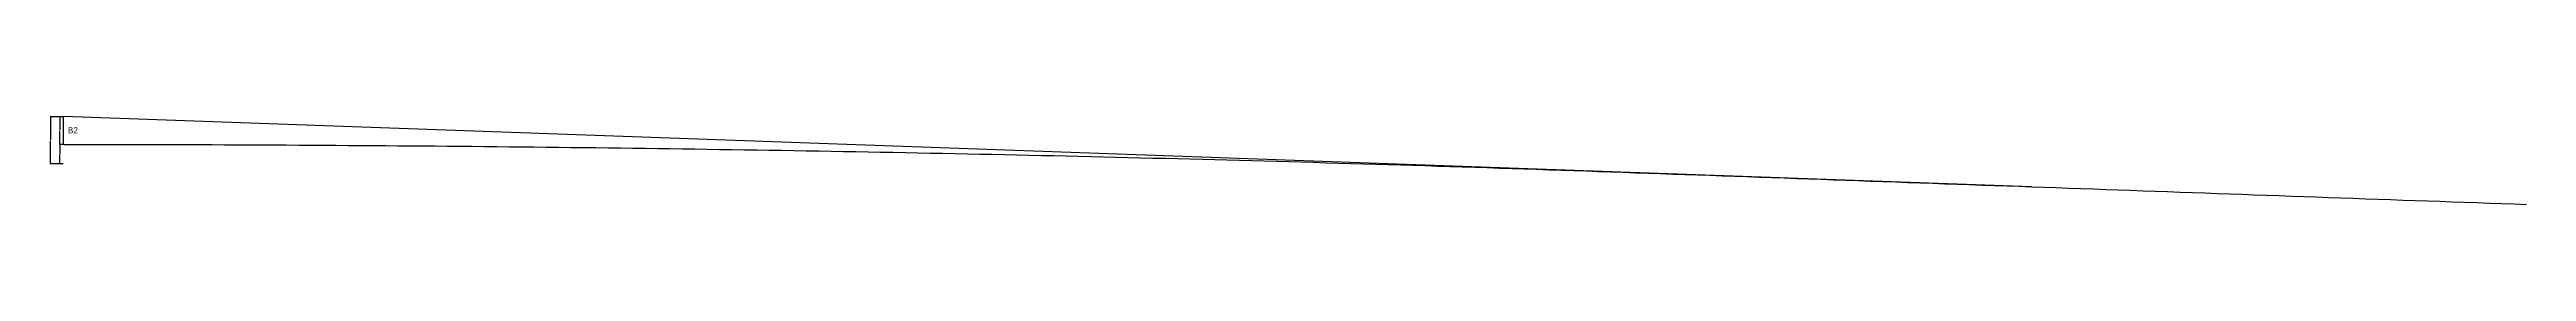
# Model space of a CAD drawing. Extents: x -6 to 1000, y -17 to 19.
import ezdxf

# ---------------------------------------------------------------- set-up
doc = ezdxf.new("R2010")
doc.units = 0
doc.header["$MEASUREMENT"] = 0
doc.layers.get('0').update_dxf_attribs({"linetype": 'CONTINUOUS'})
doc.layers.get('Defpoints').update_dxf_attribs({"linetype": 'CONTINUOUS'})
doc.layers.add('SLICE', color=7, linetype='CONTINUOUS')
doc.dimstyles.get("Standard").update_dxf_attribs({"dimtxt": 0.18, "dimasz": 0.18, "dimexe": 0.18, "dimexo": 0.0625, "dimgap": 0.09, "dimtad": 0, "dimtih": 1, "dimtoh": 1, "dimdec": 4, "dimzin": 0, "dimdsep": 46, "dimtxsty": 'Standard', "dimcen": 0.09, "dimadec": 0, "dimazin": 0, "dimtfac": 1, "dimtdec": 4, "dimtofl": 0, "dimtmove": 0, "dimatfit": 3, "dimfxl": 1, "dimtolj": 1, "dimtzin": 0, "dimarcsym": 0})

# ---------------------------------------------------------------- blocks, each defined once
blk = doc.blocks.new('*D0')
at = {"color": 0, "lineweight": -2, "transparency": 16777216}
for p, q in [((-0.1, 19.2), (-1.7, 19.2)), ((-1.5, 19.1), (-1.5, 13.8)), ((-1.5, 8.1), (-1.5, 13.4)), ((-0.1, 7.9), (-1.7, 7.9))]:
    blk.add_line(p, q, dxfattribs=at)
at = {"color": 0, "transparency": 16777216}
for points in [[(-1.6, 19.1), (-1.5, 19.1), (-1.5, 19.2)], [(-1.6, 8.1), (-1.5, 8.1), (-1.5, 7.9)]]:
    blk.add_solid(points, dxfattribs=at)
at = {"layer": 'Defpoints', "color": 0, "transparency": 16777216}
for p in [(-1.5, 19.2), (0, 19.2), (0, 7.9)]:
    blk.add_point(p, dxfattribs=at)
at = {"color": 0, "transparency": 16777216, "insert": (-1.5, 13.6), "char_height": 0.18, "attachment_point": 5}
blk.add_mtext('\\A1;11.3290', dxfattribs=at)
blk = doc.blocks.new('*D1')
at = {"color": 0, "lineweight": -2, "transparency": 16777216}
for p, q in [((-0.1, 19.2), (-5.4, 19.2)), ((-5.2, 19.1), (-5.2, 9.8)), ((-0.1, 0), (-5.4, 0)), ((-5.2, 0.2), (-5.2, 9.4))]:
    blk.add_line(p, q, dxfattribs=at)
at = {"color": 0, "transparency": 16777216}
for points in [[(-5.2, 19.1), (-5.2, 19.1), (-5.2, 19.2)], [(-5.2, 0.2), (-5.2, 0.2), (-5.2, 0)]]:
    blk.add_solid(points, dxfattribs=at)
at = {"layer": 'Defpoints', "color": 0, "transparency": 16777216}
for p in [(0, 19.2), (-5.2, 0), (0, 0)]:
    blk.add_point(p, dxfattribs=at)
at = {"color": 0, "transparency": 16777216, "insert": (-5.2, 9.6), "char_height": 0.18, "attachment_point": 5}
blk.add_mtext('\\A1;19.2490', dxfattribs=at)
blk = doc.blocks.new('*D2')
at = {"color": 0, "lineweight": -2, "transparency": 16777216}
for p, q in [((-0.1, 7.9), (-1.7, 7.9)), ((-0.1, 0), (-1.7, 0)), ((-1.5, 7.7), (-1.5, 4.1)), ((-1.5, 0.2), (-1.5, 3.8))]:
    blk.add_line(p, q, dxfattribs=at)
at = {"color": 0, "transparency": 16777216}
for points in [[(-1.5, 7.7), (-1.5, 7.7), (-1.5, 7.9)], [(-1.5, 0.2), (-1.5, 0.2), (-1.5, 0)]]:
    blk.add_solid(points, dxfattribs=at)
at = {"layer": 'Defpoints', "color": 0, "transparency": 16777216}
for p in [(-1.5, 0), (0, 7.9), (0, 0)]:
    blk.add_point(p, dxfattribs=at)
at = {"color": 0, "transparency": 16777216, "insert": (-1.5, 4), "char_height": 0.18, "attachment_point": 5}
blk.add_mtext('\\A1;7.9200', dxfattribs=at)

msp = doc.modelspace()

# ---------------------------------------------------------------- linework, layer by layer
at = {"layer": 'SLICE'}
for p, q in [((0, 7.92), (0.0016, 19.24905)), ((798.75441, -9.32574), (0.0016, 19.24905)), ((0, 7.92), (5.02513, 7.91929)), ((5.02513, 7.91929), (10.05025, 7.91716)), ((10.05025, 7.91716), (15.07538, 7.9136)), ((15.07538, 7.9136), (20.1005, 7.90862)), ((20.1005, 7.90862), (25.12562, 7.90221)), ((25.12562, 7.90221), (30.15074, 7.89439)), ((30.15074, 7.89439), (35.17586, 7.88513)), ((35.17586, 7.88513), (40.20097, 7.87446)), ((40.20097, 7.87446), (45.22608, 7.86236)), ((45.22608, 7.86236), (50.25119, 7.84883)), ((50.25119, 7.84883), (55.27629, 7.83388)), ((55.27629, 7.83388), (60.30139, 7.81751)), ((60.30139, 7.81751), (65.32649, 7.79971)), ((65.32649, 7.79971), (70.35157, 7.78048)), ((70.35157, 7.78048), (75.37666, 7.75983)), ((75.37666, 7.75983), (80.40173, 7.73775)), ((80.40173, 7.73775), (85.4268, 7.71424)), ((85.4268, 7.71424), (90.45187, 7.68931)), ((90.45187, 7.68931), (95.47692, 7.66295)), ((95.47692, 7.66295), (100.50197, 7.63516)), ((100.50197, 7.63516), (105.52701, 7.60594)), ((105.52701, 7.60594), (110.55205, 7.57529)), ((110.55205, 7.57529), (115.57707, 7.54321)), ((115.57707, 7.54321), (120.60208, 7.50971)), ((120.60208, 7.50971), (125.62709, 7.47476)), ((125.62709, 7.47476), (130.65208, 7.43839)), ((130.65208, 7.43839), (135.67706, 7.40059)), ((135.67706, 7.40059), (140.70204, 7.36135)), ((140.70204, 7.36135), (145.727, 7.32067)), ((145.727, 7.32067), (150.75195, 7.27857)), ((150.75195, 7.27857), (155.77688, 7.23502)), ((155.77688, 7.23502), (160.80181, 7.19004)), ((160.80181, 7.19004), (165.82672, 7.14362)), ((165.82672, 7.14362), (170.85161, 7.09577)), ((170.85161, 7.09577), (175.8765, 7.04647)), ((175.8765, 7.04647), (180.90137, 6.99574)), ((180.90137, 6.99574), (185.92622, 6.94357)), ((185.92622, 6.94357), (190.95106, 6.88996)), ((190.95106, 6.88996), (195.97589, 6.83491)), ((195.97589, 6.83491), (201.00069, 6.77844)), ((201.00069, 6.77844), (206.02548, 6.72054)), ((206.02548, 6.72054), (211.05026, 6.66122)), ((211.05026, 6.66122), (216.07502, 6.60047)), ((216.07502, 6.60047), (221.09976, 6.53828)), ((221.09976, 6.53828), (226.12448, 6.47466)), ((226.12448, 6.47466), (231.14918, 6.4096)), ((231.14918, 6.4096), (236.17387, 6.3431)), ((236.17387, 6.3431), (241.19853, 6.27516)), ((241.19853, 6.27516), (246.22318, 6.20578)), ((246.22318, 6.20578), (251.24781, 6.13496)), ((251.24781, 6.13496), (256.27241, 6.06271)), ((256.27241, 6.06271), (261.297, 5.98902)), ((261.297, 5.98902), (266.32156, 5.9139)), ((266.32156, 5.9139), (271.3461, 5.83735)), ((271.3461, 5.83735), (276.37062, 5.75936)), ((276.37062, 5.75936), (281.39512, 5.67993)), ((281.39512, 5.67993), (286.41959, 5.59908)), ((286.41959, 5.59908), (291.44404, 5.51679)), ((291.44404, 5.51679), (296.46847, 5.43307)), ((296.46847, 5.43307), (301.49288, 5.34792)), ((301.49288, 5.34792), (306.51725, 5.26135)), ((306.51725, 5.26135), (311.54161, 5.17334)), ((311.54161, 5.17334), (316.56594, 5.0839)), ((316.56594, 5.0839), (321.59024, 4.99304)), ((321.59024, 4.99304), (326.61452, 4.90075)), ((326.61452, 4.90075), (331.63877, 4.80703)), ((331.63877, 4.80703), (336.66299, 4.71188)), ((336.66299, 4.71188), (341.68719, 4.61531)), ((341.68719, 4.61531), (346.71136, 4.51731)), ((346.71136, 4.51731), (351.7355, 4.41789)), ((351.7355, 4.41789), (356.75961, 4.31704)), ((356.75961, 4.31704), (361.7837, 4.21476)), ((361.7837, 4.21476), (366.80775, 4.11106)), ((366.80775, 4.11106), (371.83178, 4.00594)), ((371.83178, 4.00594), (376.85577, 3.89939)), ((376.85577, 3.89939), (381.87973, 3.79141)), ((381.87973, 3.79141), (386.90367, 3.68201)), ((386.90367, 3.68201), (391.92757, 3.57119)), ((391.92757, 3.57119), (396.95144, 3.45894)), ((396.95144, 3.45894), (401.97528, 3.34527)), ((401.97528, 3.34527), (406.99909, 3.23017)), ((406.99909, 3.23017), (412.02286, 3.11365)), ((412.02286, 3.11365), (417.0466, 2.99571)), ((417.0466, 2.99571), (422.07031, 2.87634)), ((422.07031, 2.87634), (427.09398, 2.75555)), ((427.09398, 2.75555), (432.11762, 2.63333)), ((432.11762, 2.63333), (437.14122, 2.50969)), ((437.14122, 2.50969), (442.16479, 2.38462)), ((442.16479, 2.38462), (447.18832, 2.25813)), ((447.18832, 2.25813), (452.21182, 2.13021)), ((452.21182, 2.13021), (457.23528, 2.00087)), ((457.23528, 2.00087), (462.2587, 1.8701)), ((462.2587, 1.8701), (467.28209, 1.7379)), ((467.28209, 1.7379), (472.30543, 1.60428)), ((472.30543, 1.60428), (477.32874, 1.46924)), ((477.32874, 1.46924), (482.35202, 1.33276)), ((482.35202, 1.33276), (487.37525, 1.19486)), ((487.37525, 1.19486), (492.39844, 1.05553)), ((492.39844, 1.05553), (497.42159, 0.91477)), ((497.42159, 0.91477), (502.44471, 0.77258)), ((502.44471, 0.77258), (507.46778, 0.62896)), ((507.46778, 0.62896), (512.49081, 0.48391)), ((512.49081, 0.48391), (517.5138, 0.33743)), ((517.5138, 0.33743), (522.53675, 0.18952)), ((522.53675, 0.18952), (527.55965, 0.04018)), ((527.55965, 0.04018), (532.58251, -0.11059)), ((532.58251, -0.11059), (537.60533, -0.2628)), ((537.60533, -0.2628), (542.62811, -0.41644)), ((542.62811, -0.41644), (547.65084, -0.57152)), ((547.65084, -0.57152), (552.67353, -0.72803)), ((552.67353, -0.72803), (557.69617, -0.88597)), ((557.69617, -0.88597), (562.71877, -1.04536)), ((562.71877, -1.04536), (567.74132, -1.20618)), ((567.74132, -1.20618), (572.76382, -1.36844)), ((572.76382, -1.36844), (577.78628, -1.53213)), ((577.78628, -1.53213), (582.80869, -1.69726)), ((582.80869, -1.69726), (587.83106, -1.86381)), ((587.83106, -1.86381), (592.85338, -2.03178)), ((592.85338, -2.03178), (597.87565, -2.20115)), ((597.87565, -2.20115), (602.89787, -2.37185)), ((602.89787, -2.37185), (607.92006, -2.54382)), ((607.92006, -2.54382), (612.9422, -2.71693)), ((612.9422, -2.71693), (617.96431, -2.89104)), ((617.96431, -2.89104), (622.98639, -3.06601)), ((622.98639, -3.06601), (628.00844, -3.24169)), ((628.00844, -3.24169), (633.03048, -3.41798)), ((633.03048, -3.41798), (638.05249, -3.59478)), ((638.05249, -3.59478), (643.07449, -3.77202)), ((643.07449, -3.77202), (648.09648, -3.94961)), ((648.09648, -3.94961), (653.11846, -4.12752)), ((653.11846, -4.12752), (658.14043, -4.30568)), ((658.14043, -4.30568), (663.16239, -4.48406)), ((663.16239, -4.48406), (668.18434, -4.66262)), ((668.18434, -4.66262), (673.20629, -4.84134)), ((673.20629, -4.84134), (678.22823, -5.02018)), ((678.22823, -5.02018), (683.25017, -5.19913)), ((683.25017, -5.19913), (688.27211, -5.37817)), ((688.27211, -5.37817), (693.29404, -5.55728)), ((693.29404, -5.55728), (698.31598, -5.73646)), ((698.31598, -5.73646), (703.3379, -5.91569)), ((703.3379, -5.91569), (708.35983, -6.09498)), ((708.35983, -6.09498), (713.38176, -6.2743)), ((713.38176, -6.2743), (718.40369, -6.45365)), ((718.40369, -6.45365), (723.42561, -6.63304)), ((723.42561, -6.63304), (728.44753, -6.81245)), ((728.44753, -6.81245), (733.46946, -6.99188)), ((733.46946, -6.99188), (738.49138, -7.17134)), ((738.49138, -7.17134), (743.5133, -7.35081)), ((743.5133, -7.35081), (748.53522, -7.5303)), ((748.53522, -7.5303), (753.55714, -7.7098)), ((753.55714, -7.7098), (758.57906, -7.88932)), ((758.57906, -7.88932), (763.60098, -8.06884)), ((763.60098, -8.06884), (768.6229, -8.24838)), ((768.6229, -8.24838), (773.64482, -8.42792)), ((773.64482, -8.42792), (778.66674, -8.60747)), ((778.66674, -8.60747), (783.68866, -8.78703)), ((783.68866, -8.78703), (788.71057, -8.9666)), ((788.71057, -8.9666), (793.73249, -9.14617)), ((793.73249, -9.14617), (798.75441, -9.32574)), ((798.75441, -9.32574), (803.77633, -9.50533)), ((803.77633, -9.50533), (808.79824, -9.68491)), ((808.79824, -9.68491), (813.82016, -9.8645)), ((813.82016, -9.8645), (818.84208, -10.0441)), ((818.84208, -10.0441), (823.864, -10.2237)), ((823.864, -10.2237), (828.88591, -10.4033)), ((828.88591, -10.4033), (833.90783, -10.5829)), ((833.90783, -10.5829), (838.92975, -10.76251)), ((838.92975, -10.76251), (843.95166, -10.94212)), ((843.95166, -10.94212), (848.97358, -11.12173)), ((848.97358, -11.12173), (853.9955, -11.30134)), ((853.9955, -11.30134), (859.01741, -11.48096)), ((859.01741, -11.48096), (864.03933, -11.66058)), ((864.03933, -11.66058), (869.06124, -11.8402)), ((869.06124, -11.8402), (874.08316, -12.01982)), ((874.08316, -12.01982), (879.10508, -12.19944)), ((879.10508, -12.19944), (884.12699, -12.37907)), ((884.12699, -12.37907), (889.14891, -12.5587)), ((889.14891, -12.5587), (894.17082, -12.73833)), ((894.17082, -12.73833), (899.19274, -12.91795)), ((899.19274, -12.91795), (904.21466, -13.09759)), ((904.21466, -13.09759), (909.23657, -13.27722)), ((909.23657, -13.27722), (914.25849, -13.45685)), ((914.25849, -13.45685), (919.2804, -13.63649)), ((919.2804, -13.63649), (924.30232, -13.81612)), ((924.30232, -13.81612), (929.32423, -13.99576)), ((929.32423, -13.99576), (934.34615, -14.1754)), ((934.34615, -14.1754), (939.36807, -14.35503)), ((939.36807, -14.35503), (944.38998, -14.53467)), ((944.38998, -14.53467), (949.4119, -14.71432)), ((949.4119, -14.71432), (954.43381, -14.89396)), ((954.43381, -14.89396), (959.45573, -15.0736)), ((959.45573, -15.0736), (964.47764, -15.25324)), ((964.47764, -15.25324), (969.49956, -15.43289)), ((969.49956, -15.43289), (974.52147, -15.61253)), ((974.52147, -15.61253), (979.54339, -15.79218)), ((979.54339, -15.79218), (984.5653, -15.97182)), ((984.5653, -15.97182), (989.58722, -16.15147)), ((989.58722, -16.15147), (994.60913, -16.33112)), ((994.60913, -16.33112), (999.63105, -16.51077))]:
    msp.add_line(p, q, dxfattribs=at)

# ---------------------------------------------------------------- texts
at = {"insert": (1.77716, 14.92557), "char_height": 2.5, "attachment_point": 1}
msp.add_mtext_dynamic_manual_height_columns('B2', width=2.927866, gutter_width=1, heights=[0], dxfattribs=at)

# ---------------------------------------------------------------- dimensions: what is measured, and where the dimension line sits
for p1, p2, distance, picture, middle in [((0.001601, 19.249049), (0, 0), -5.202154, '*D1', (-5.201353, 9.624957)), ((0, 7.92), (0.001601, 19.249049), 1.52319, '*D0', (-1.52239, 13.58474))]:
    dim = msp.add_aligned_dim(p1=p1, p2=p2, distance=distance, dimstyle='Standard')
    dim.commit()
    dim.dimension.update_dxf_attribs({"geometry": picture, "text_midpoint": middle})
dim = msp.add_linear_dim(base=(-1.49444, 0), p1=(0, 7.92), p2=(0, 0), angle=90, dimstyle='Standard')
dim.commit()
dim.dimension.update_dxf_attribs({"geometry": '*D2', "text_midpoint": (-1.49444, 3.96)})

doc.saveas('drawing.dxf')
